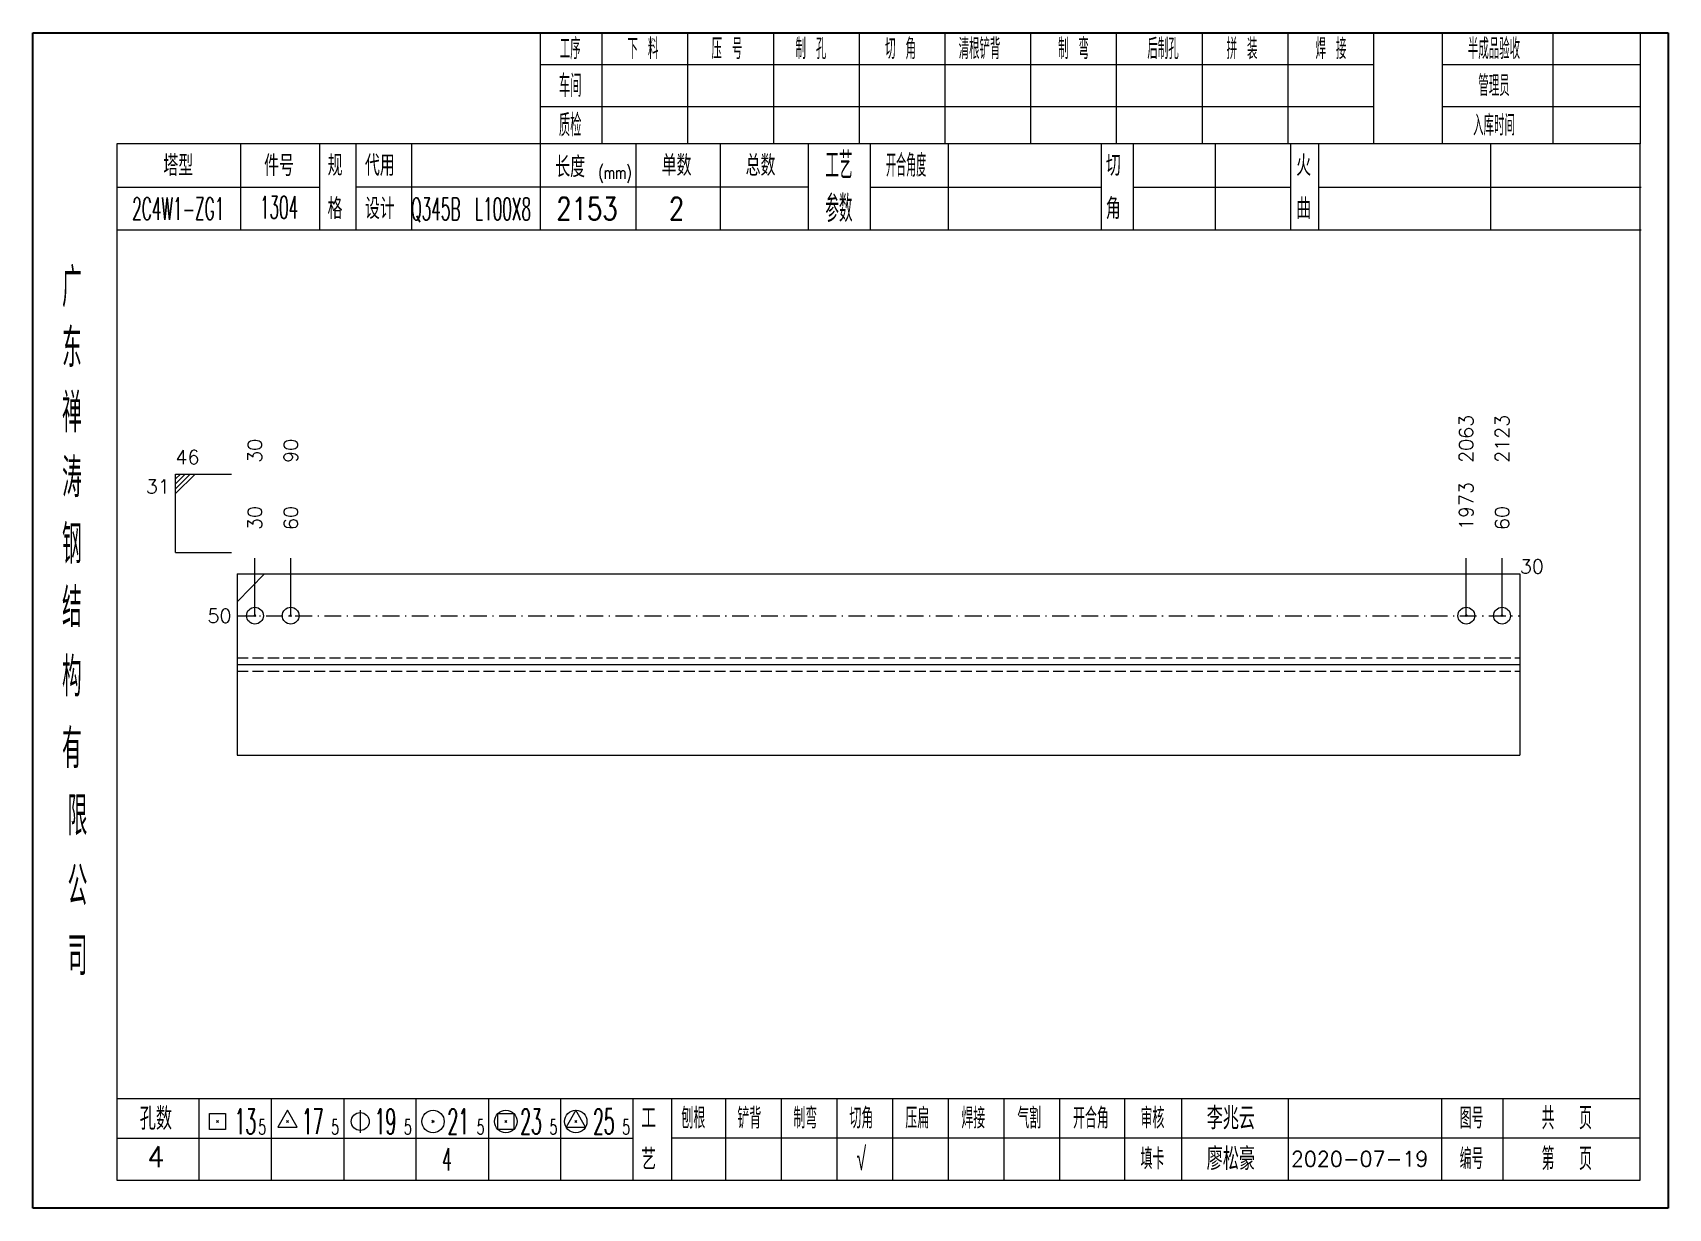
# Model space of a CAD drawing. Extents: x 154981 to 165753, y -86801 to -82885.
# Drawn here: x 158282.4 to 158574.5, y -83536.6 to -83326.7 of the extents above; entities that cross this region are included whole.
import ezdxf
from ezdxf.enums import TextEntityAlignment as Align

# ---------------------------------------------------------------- set-up
doc = ezdxf.new("R2010")
doc.units = 0
doc.header["$MEASUREMENT"] = 0
doc.linetypes.add('一点画线', pattern=[5.2, 3, -1, 0.2, -1])
doc.linetypes.add('虚线', pattern=[2.75, 2, -0.75])
doc.layers.get('0').update_dxf_attribs({"linetype": 'CONTINUOUS', "lineweight": 25})
for name, color, linetype, lineweight in [('1', 7, 'CONTINUOUS', 25), ('4', 7, 'CONTINUOUS', 25), ('5', 7, 'CONTINUOUS', 25)]:
    doc.layers.add(name, color=color, linetype=linetype, lineweight=lineweight)
doc.styles.get("Standard").update_dxf_attribs({"font": 'simplex.shx', "width": 0.7, "height": 3, "bigfont": 'gbhzfs.shx'})

msp = doc.modelspace()

# ---------------------------------------------------------------- texts
at = {"color": 7, "linetype": 'Continuous', "lineweight": 13}
for s, p in [('2063', (158538.42854, -83403.49383)), ('2123', (158544.81396, -83403.49383)), ('30', (158322.06937, -83403.49383)), ('90', (158328.45479, -83403.49383))]:
    msp.add_text(s, height=2.5, rotation=90, dxfattribs=at).set_placement(p, align=Align.MIDDLE_LEFT)
msp.add_text('46', height=2.5, dxfattribs=at).set_placement((158307.87666, -83404.49383), align=Align.BOTTOM_LEFT)
msp.add_text('31', height=2.5, dxfattribs=at).set_placement((158306.87666, -83406.49383), align=Align.TOP_RIGHT)
at = {"color": 4, "linetype": 'Continuous', "lineweight": 9}
for s, p in [('1973', (158538.42854, -83415.49383)), ('30', (158322.06937, -83415.49383)), ('60', (158328.45479, -83415.49383)), ('60', (158544.81396, -83415.49383))]:
    msp.add_text(s, height=2.5, rotation=90, dxfattribs=at).set_placement(p, align=Align.MIDDLE_LEFT)
at = {"color": 7, "linetype": 'Continuous', "lineweight": 13}
msp.add_text('30', height=2.5, dxfattribs=at).set_placement((158548.00666, -83421.99383), align=Align.MIDDLE_LEFT)
msp.add_text('50', height=2.5, dxfattribs=at).set_placement((158317.87666, -83430.79383), align=Align.MIDDLE_RIGHT)
at = {"layer": '4', "color": 1, "linetype": 'Continuous', "lineweight": 25}
for s, height, width, p in [('工序', 3.7, 0.7, (158378.37666, -83329.53733)), ('下 料', 3.7, 0.7, (158391.37666, -83329.53733)), ('压 号', 3.7, 0.7, (158406.37666, -83329.53733)), ('制 孔', 3.7, 0.7, (158421.37666, -83329.53733)), ('切 角', 3.7, 0.7, (158437.37666, -83329.53733)), ('清根铲背 ', 3.7, 0.7, (158452.37666, -83329.53733)), (' 制 弯', 3.7, 0.7, (158467.37666, -83329.53733)), (' 后制孔', 3.7, 0.7, (158483.37666, -83329.53733)), ('拼 装', 3.7, 0.7, (158498.37666, -83329.53733)), (' 焊 接', 3.7, 0.7, (158513.37666, -83329.53733)), ('半成品验收', 3.7, 0.7, (158543.37666, -83329.53733)), ('车间', 4, 0.7, (158378.37666, -83336.13733)), ('管理员', 3.7, 0.7, (158543.37666, -83336.13733)), ('质检', 4, 0.7, (158378.37666, -83343.19733)), ('入库时间', 3.7, 0.7, (158543.37666, -83343.19733)), ('工艺', 4.8, 0.7, (158426.37666, -83350.37733)), ('(mm)', 2.24, 0.7, (158386.37666, -83351.63733)), ('开合角度', 4, 0.6, (158438.37666, -83350.37733)), ('2C4W1-ZG1', 4, 0.5, (158308.37666, -83358.11733)), ('1304', 4, 0.5, (158326.37666, -83357.86733)), ('Q345B', 4, 0.5, (158354.37666, -83358.13733)), ('L100X8', 4, 0.5, (158366.37666, -83358.13733)), ('2153', 4, 0.8, (158381.37666, -83358.08733)), ('2', 4, 0.8, (158397.37666, -83358.08733)), ('参数', 4.8, 0.7, (158426.37666, -83358.08733)), ('广', 6.96, 0.7, (158289.37666, -83372.16733)), ('东', 6.96, 0.7, (158289.37666, -83382.95733)), ('禅', 6.96, 0.7, (158289.37666, -83394.54733)), ('涛', 6.96, 0.7, (158289.37666, -83406.14733)), ('钢', 6.96, 0.7, (158289.37666, -83418.03733)), ('结', 6.96, 0.7, (158289.37666, -83429.34733)), ('构', 6.96, 0.7, (158289.37666, -83441.72733)), ('有', 6.96, 0.7, (158289.37666, -83454.53733)), ('限', 6.96, 0.7, (158290.37666, -83466.53733)), ('公', 6.96, 0.7, (158290.37666, -83479.07733)), ('司', 6.96, 0.7, (158290.37666, -83491.55733)), ('13', 4.47, 0.5, (158320.37666, -83521.13733)), ('17', 4.47, 0.5, (158332.37666, -83521.13733)), ('19', 4.47, 0.5, (158345.37666, -83521.13733)), ('21', 4.47, 0.5, (158358.37666, -83521.13733)), ('23', 4.47, 0.5, (158371.37666, -83521.13733)), ('25', 4.47, 0.5, (158384.37666, -83521.13733)), ('刨根', 3.7, 0.8, (158400.37666, -83520.53733)), ('铲背', 3.7, 0.8, (158410.37666, -83520.53733)), ('制弯', 3.7, 0.8, (158420.37666, -83520.53733)), ('切角', 3.7, 0.8, (158430.37666, -83520.53733)), ('压扁', 3.7, 0.8, (158440.37666, -83520.53733)), ('焊接', 3.7, 0.8, (158450.37666, -83520.53733)), ('气割', 3.7, 0.8, (158460.37666, -83520.53733)), ('开合角', 3.7, 0.8, (158471.37666, -83520.53733)), ('审核', 3.7, 0.8, (158482.37666, -83520.53733)), ('图号', 3.7, 0.8, (158539.37666, -83520.53733)), ('共  页', 4, 0.8, (158556.37666, -83520.53733)), ('5', 2.68, 0.6, (158323.37666, -83522.13733)), ('5', 2.68, 0.6, (158336.37666, -83522.13733)), ('5', 2.68, 0.6, (158349.37666, -83522.13733)), ('5', 2.68, 0.6, (158362.37666, -83522.13733)), ('5', 2.68, 0.6, (158375.37666, -83522.13733)), ('5', 2.68, 0.6, (158388.37666, -83522.13733)), ('√', 4, 0.6, (158430.37666, -83527.80733)), ('填卡', 3.7, 0.8, (158482.37666, -83527.80733)), ('编号', 3.7, 0.8, (158539.37666, -83527.80733)), ('第  页', 4, 0.8, (158556.37666, -83527.80733)), ('4', 4, 0.5, (158356.37666, -83527.88733))]:
    msp.add_text(s, height=height, dxfattribs=dict(at, width=width)).set_placement(p, align=Align.MIDDLE_CENTER)
for s, height, p in [('塔型', 3.7, (158308.37666, -83350.40733)), ('件号', 3.7, (158326.37666, -83350.40733)), ('规', 3.7, (158336.37666, -83350.37733)), ('代用', 3.7, (158344.37666, -83350.37733)), ('长度', 3.7, (158378.37666, -83350.63733)), ('单数', 3.7, (158397.37666, -83350.37733)), ('总数', 3.7, (158412.37666, -83350.37733)), ('切', 3.7, (158475.37666, -83350.37733)), ('火', 3.7, (158509.37666, -83350.37733)), ('格', 3.7, (158336.37666, -83358.08733)), ('设计', 3.7, (158344.37666, -83358.08733)), ('角', 3.7, (158475.37666, -83358.08733)), ('曲', 3.7, (158509.37666, -83358.08733)), ('孔数', 4, (158304.37666, -83520.61733)), ('工', 3.7, (158392.37666, -83520.53733)), ('李兆云', 4, (158496.37666, -83520.53733)), ('4', 3.7, (158304.37666, -83527.44733)), ('艺', 3.7, (158392.37666, -83527.88733)), ('廖松豪', 4, (158496.37666, -83527.80733)), ('2020-07-19', 2.7, (158519.37666, -83527.80733))]:
    msp.add_text(s, height=height, dxfattribs=at).set_placement(p, align=Align.MIDDLE_CENTER)

# ---------------------------------------------------------------- blocks, each defined once
blk = doc.blocks.new('孔21.5')
at = {"layer": '5', "color": 7, "linetype": 'Continuous', "lineweight": 13}
for p, q in [((-0.1, -0.1), (0.1, 0.1)), ((0.1, -0.1), (-0.1, 0.1))]:
    blk.add_line(p, q, dxfattribs=at)
blk.add_circle((0, 0), 1, dxfattribs=at)
blk = doc.blocks.new('CTJGK')
at = {"color": 6, "linetype": 'Continuous'}
for p, q in [((0, 209.97), (292.13, 209.97)), ((0, 0), (0, 209.97)), ((292.13, 209.97), (292.13, 0)), ((292.13, 0), (0, 0))]:
    blk.add_line(p, q, dxfattribs=at)

# ---------------------------------------------------------------- linework, layer by layer
at = {"color": 7, "linetype": 'Continuous', "lineweight": 13}
for p, q in [((158307.87666, -83405.49383), (158317.87666, -83405.49383)), ((158307.87666, -83419.49383), (158307.87666, -83405.49383)), ((158308.75166, -83405.49383), (158307.87666, -83406.36883)), ((158309.62666, -83405.49383), (158307.87666, -83407.24383)), ((158310.50166, -83405.49383), (158307.87666, -83408.11883)), ((158311.37666, -83405.49383), (158307.87666, -83408.99383)), ((158307.87666, -83419.49383), (158317.87666, -83419.49383)), ((158322.06937, -83430.79383), (158322.06937, -83420.49383)), ((158328.45479, -83430.79383), (158328.45479, -83420.49383)), ((158538.42854, -83430.79383), (158538.42854, -83420.49383)), ((158544.81396, -83430.79383), (158544.81396, -83420.49383)), ((158318.87666, -83428.31583), (158323.77215, -83423.29383))]:
    msp.add_line(p, q, dxfattribs=at)
at = {"color": 7, "linetype": 'Continuous', "lineweight": 18}
for p, q in [((158318.87666, -83423.29383), (158318.87666, -83455.69383)), ((158318.87666, -83423.29383), (158548.00666, -83423.29383)), ((158548.00666, -83423.29383), (158548.00666, -83455.69383)), ((158318.87666, -83439.49383), (158548.00666, -83439.49383))]:
    msp.add_line(p, q, dxfattribs=at)
at = {"color": 1, "linetype": '一点画线', "lineweight": 13}
msp.add_line((158318.87666, -83430.79383), (158548.00666, -83430.79383), dxfattribs=at)
at = {"color": 6, "linetype": '虚线', "lineweight": 18}
for p, q in [((158318.87666, -83438.29383), (158548.00666, -83438.29383)), ((158318.87666, -83440.69383), (158548.00666, -83440.69383))]:
    msp.add_line(p, q, dxfattribs=at)
at = {"layer": '1', "color": 7, "linetype": 'Continuous', "lineweight": 18}
msp.add_line((158318.87666, -83455.69383), (158548.00666, -83455.69383), dxfattribs=at)
at = {"layer": '4', "color": 1, "linetype": 'Continuous', "lineweight": 18}
for p, q in [((158282.37666, -83326.66733), (158282.37666, -83536.63733)), ((158574.50666, -83326.66733), (158282.37666, -83326.66733)), ((158373.00666, -83326.66733), (158373.00666, -83346.50733)), ((158384.03666, -83326.66733), (158384.03666, -83346.52733)), ((158399.34666, -83326.66733), (158399.34666, -83346.52733)), ((158414.66666, -83326.66733), (158414.66666, -83346.52733)), ((158429.97666, -83326.66733), (158429.97666, -83346.52733)), ((158445.28666, -83326.66733), (158445.28666, -83346.52733)), ((158460.59666, -83326.66733), (158460.59666, -83346.52733)), ((158475.91666, -83326.66733), (158475.91666, -83346.52733)), ((158491.22666, -83326.66733), (158491.22666, -83346.52733)), ((158506.53666, -83326.66733), (158506.53666, -83346.52733)), ((158521.84666, -83326.66733), (158521.84666, -83346.50733)), ((158521.84666, -83326.66733), (158521.84666, -83346.52733)), ((158534.12666, -83326.66733), (158534.12666, -83346.52733)), ((158553.87666, -83326.66733), (158553.87666, -83346.52733)), ((158569.45666, -83326.66733), (158569.45666, -83346.52733)), ((158574.50666, -83356.46733), (158574.50666, -83326.66733)), ((158521.84666, -83332.39733), (158373.00666, -83332.39733)), ((158569.45666, -83332.39733), (158534.12666, -83332.39733)), ((158521.84666, -83339.87733), (158373.00666, -83339.87733)), ((158569.45666, -83339.87733), (158534.12666, -83339.87733)), ((158297.38666, -83346.52733), (158297.38666, -83531.58733)), ((158569.45666, -83346.52733), (158297.38666, -83346.52733)), ((158319.50666, -83346.51733), (158319.50666, -83361.93733)), ((158333.65666, -83361.93733), (158333.65666, -83346.52733)), ((158340.15666, -83361.93733), (158340.15666, -83346.52733)), ((158350.02666, -83346.52733), (158350.02666, -83361.93733)), ((158373.00666, -83346.50733), (158373.00666, -83361.93733)), ((158390.12666, -83346.52733), (158390.12666, -83361.93733)), ((158405.17666, -83346.52733), (158405.17666, -83361.93733)), ((158420.87666, -83346.52733), (158420.87666, -83361.93733)), ((158431.93666, -83346.52733), (158431.93666, -83361.93733)), ((158445.88666, -83346.52733), (158445.88666, -83361.93733)), ((158473.18666, -83346.52733), (158473.18666, -83361.93733)), ((158478.94666, -83346.52733), (158478.94666, -83361.93733)), ((158493.56666, -83346.52733), (158493.56666, -83361.93733)), ((158507.02666, -83346.52733), (158507.02666, -83361.93733)), ((158512.01666, -83346.52733), (158512.01666, -83361.93733)), ((158542.75666, -83346.52733), (158542.75666, -83361.93733)), ((158569.45666, -83531.58733), (158569.45666, -83346.52733)), ((158333.65666, -83354.28733), (158297.38666, -83354.28733)), ((158420.87666, -83354.23733), (158340.15666, -83354.23733)), ((158431.93666, -83354.23733), (158473.18666, -83354.23733)), ((158478.94666, -83354.23733), (158507.02666, -83354.23733)), ((158512.01666, -83354.23733), (158569.63666, -83354.23733)), ((158574.50666, -83536.63733), (158574.50666, -83356.46733)), ((158569.63666, -83361.93733), (158297.38666, -83361.93733)), ((158297.38666, -83517.05733), (158569.45666, -83517.05733)), ((158312.07666, -83517.05733), (158312.07666, -83531.58733)), ((158325.00666, -83531.58733), (158325.00666, -83517.05733)), ((158337.93666, -83517.05733), (158337.93666, -83531.58733)), ((158350.85666, -83531.58733), (158350.85666, -83517.05733)), ((158363.78666, -83517.05733), (158363.78666, -83531.58733)), ((158376.71666, -83531.58733), (158376.71666, -83517.05733)), ((158389.63666, -83531.58733), (158389.63666, -83517.05733)), ((158396.50666, -83531.58733), (158396.50666, -83517.05733)), ((158406.16666, -83531.58733), (158406.16666, -83517.05733)), ((158416.10666, -83531.58733), (158416.10666, -83517.05733)), ((158426.04666, -83531.58733), (158426.04666, -83517.05733)), ((158435.99666, -83531.58733), (158435.99666, -83517.05733)), ((158445.93666, -83531.58733), (158445.93666, -83517.05733)), ((158455.87666, -83531.58733), (158455.87666, -83517.05733)), ((158465.82666, -83531.58733), (158465.82666, -83517.05733)), ((158477.46666, -83531.58733), (158477.46666, -83517.05733)), ((158487.61666, -83531.58733), (158487.61666, -83517.05733)), ((158506.67666, -83531.58733), (158506.67666, -83517.05733)), ((158534.05666, -83531.58733), (158534.05666, -83517.05733)), ((158545.01666, -83531.58733), (158545.01666, -83517.05733)), ((158389.63666, -83524.18733), (158297.38666, -83524.18733)), ((158396.46666, -83524.02733), (158569.45666, -83524.02733)), ((158297.38666, -83531.58733), (158569.45666, -83531.58733)), ((158282.37666, -83536.63733), (158574.50666, -83536.63733))]:
    msp.add_line(p, q, dxfattribs=at)
at = {"layer": '4', "color": 7, "linetype": 'Continuous', "lineweight": 13}
for p, q in [((158313.96266, -83522.55133), (158313.96266, -83519.72333)), ((158313.96266, -83519.72333), (158316.79066, -83519.72333)), ((158316.79066, -83519.72333), (158316.79066, -83522.55133)), ((158327.87666, -83519.13733), (158326.14466, -83522.13733)), ((158329.60866, -83522.13733), (158327.87666, -83519.13733)), ((158340.87666, -83519.13733), (158340.87666, -83523.13733)), ((158365.46266, -83522.55133), (158365.46266, -83519.72333)), ((158365.46266, -83519.72333), (158368.29066, -83519.72333)), ((158368.29066, -83519.72333), (158368.29066, -83522.55133)), ((158379.37666, -83519.13733), (158377.64466, -83522.13733)), ((158381.10866, -83522.13733), (158379.37666, -83519.13733)), ((158316.79066, -83522.55133), (158313.96266, -83522.55133)), ((158315.17666, -83521.33733), (158315.57666, -83520.93733)), ((158315.57666, -83521.33733), (158315.17666, -83520.93733)), ((158326.14466, -83522.13733), (158329.60866, -83522.13733)), ((158327.67666, -83521.33733), (158328.07666, -83520.93733)), ((158328.07666, -83521.33733), (158327.67666, -83520.93733)), ((158353.67666, -83521.33733), (158354.07666, -83520.93733)), ((158354.07666, -83521.33733), (158353.67666, -83520.93733)), ((158368.29066, -83522.55133), (158365.46266, -83522.55133)), ((158366.67666, -83521.33733), (158367.07666, -83520.93733)), ((158367.07666, -83521.33733), (158366.67666, -83520.93733)), ((158377.64466, -83522.13733), (158381.10866, -83522.13733)), ((158379.17666, -83521.33733), (158379.57666, -83520.93733)), ((158379.57666, -83521.33733), (158379.17666, -83520.93733))]:
    msp.add_line(p, q, dxfattribs=at)
for centre, radius in [((158340.87666, -83521.13733), 1.6), ((158353.87666, -83521.13733), 2), ((158366.87666, -83521.13733), 2), ((158379.37666, -83521.13733), 2)]:
    msp.add_circle(centre, radius, dxfattribs=at)

# ---------------------------------------------------------------- block references
at = {"color": 0, "linetype": 'Continuous'}
msp.add_blockref('CTJGK', (158282.37666, -83536.63733), dxfattribs=at)
at = {"color": 4, "linetype": 'Continuous', "lineweight": 9, "xscale": 1.5, "yscale": 1.5, "zscale": 1.5}
for p in [(158322.06937, -83430.79383), (158328.45479, -83430.79383), (158538.42854, -83430.79383), (158544.81396, -83430.79383)]:
    msp.add_blockref('孔21.5', p, dxfattribs=at)

msp.set_redraw_order([(e.dxf.handle, doc.entitydb.next_handle()) for e in msp.query("TEXT MTEXT ATTDEF DIMENSION ARC_DIMENSION")])  # texts and dimensions are drawn at this point

doc.saveas('drawing.dxf')
